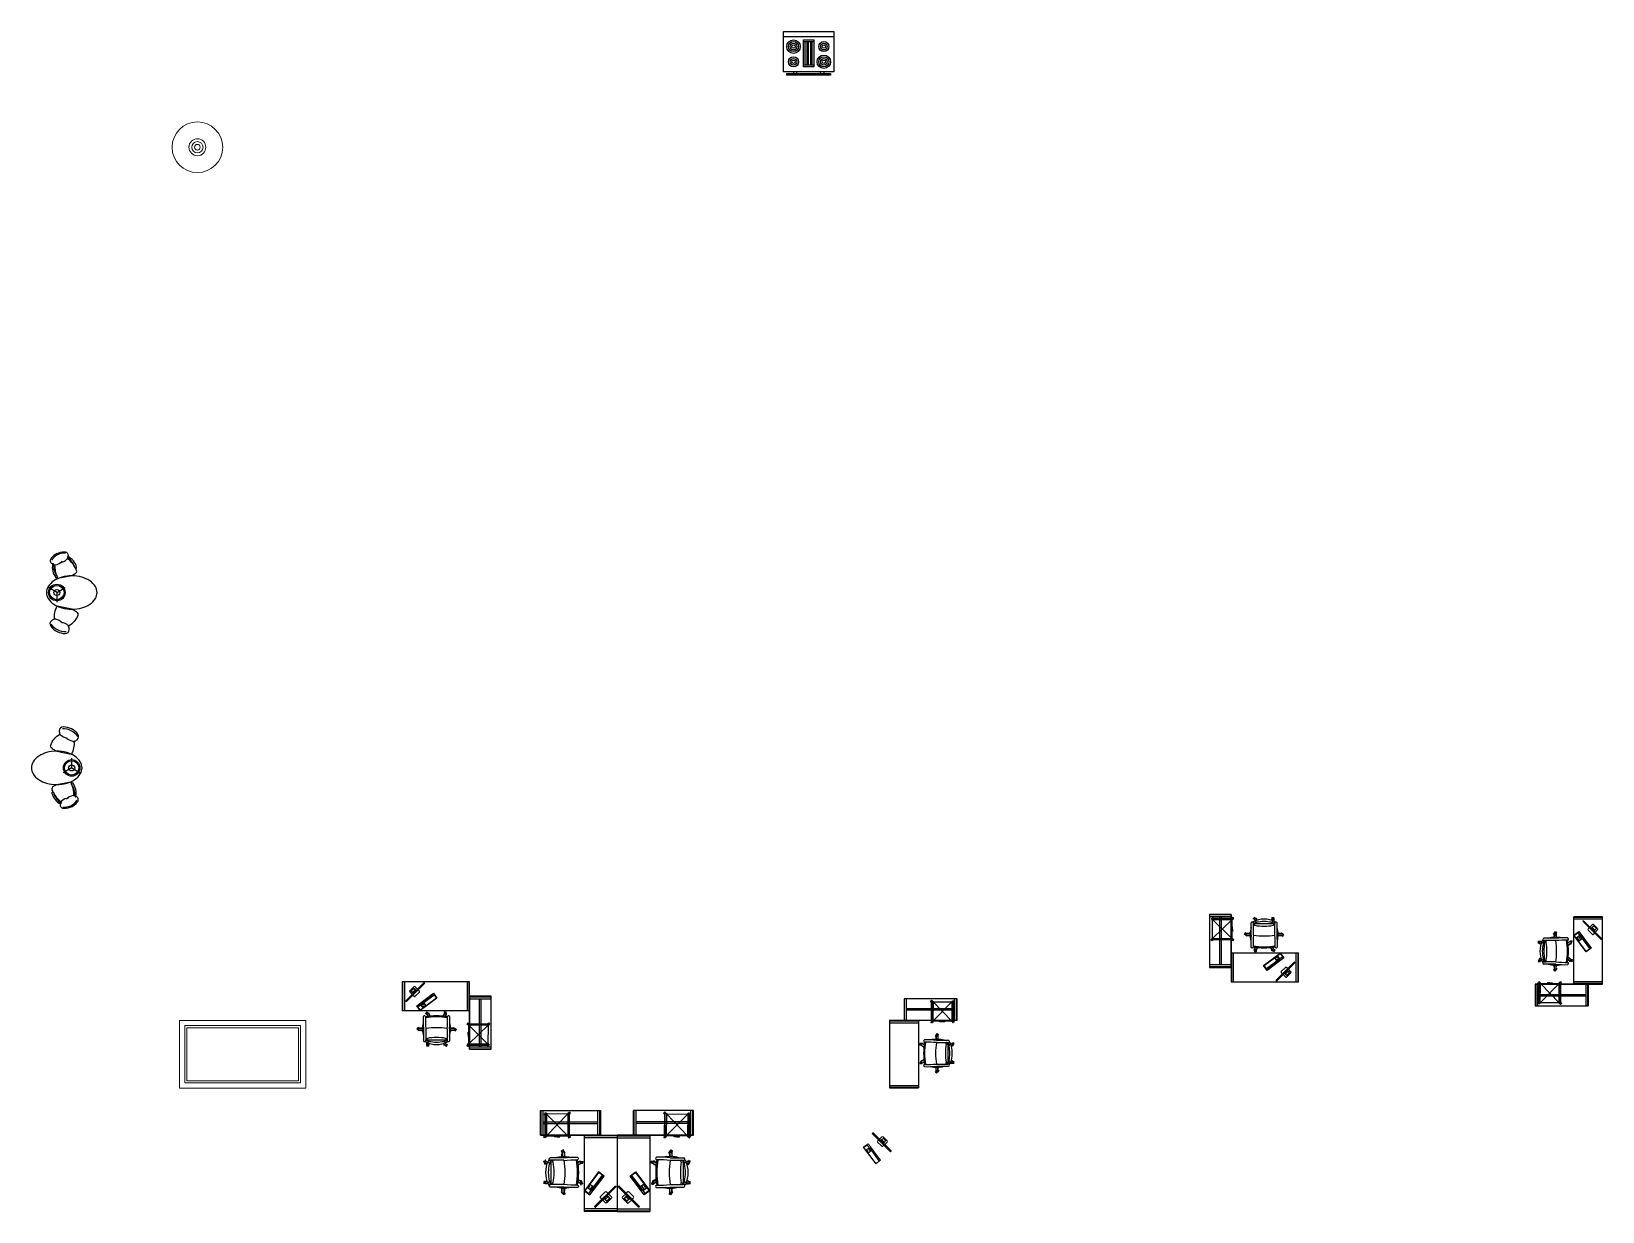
# Model space of a CAD drawing. Header units: inches. Extents: x 327481 to 195042051, y -335014 to 44773228.
# Drawn here: x 367927 to 369045, y -329443 to -328603 of the extents above; entities that cross this region are included whole.
import ezdxf

# ---------------------------------------------------------------- set-up
doc = ezdxf.new("R2010")
doc.units = ezdxf.units.IN
doc.header["$MEASUREMENT"] = 0
for name, color, linetype in [('cad-block.com', 250, 'Continuous'), ('IFF-FURN-DETAIL', 250, 'Continuous'), ('KITSHEN', 44, 'Continuous')]:
    doc.layers.add(name, color=color, linetype=linetype)
doc.layers.add('furniture', color=251, linetype='Continuous', lineweight=13)
doc.layers.add('WALL', color=12, linetype='Continuous', lineweight=30)

# ---------------------------------------------------------------- blocks, each defined once
blk = doc.blocks.new('sefaw')
at = {"layer": 'furniture'}
for points in [[(368032.1, -329306.9), (368032.1, -329396.9), (367983.9, -329396.9), (367983.9, -329306.9)], [(368028.4, -329310.6), (368028.4, -329393.1), (367987.6, -329393.1), (367987.6, -329310.6)], [(368026.9, -329312.1), (368026.9, -329391.6), (367989.1, -329391.6), (367989.1, -329312.1)]]:
    blk.add_lwpolyline(points, close=True, dxfattribs=at)
blk = doc.blocks.new('standing table')
at = {"layer": 'furniture', "lineweight": 0}
for radius in [18, 6, 4, 2]:
    blk.add_circle((368044.9, -328685.3), radius, dxfattribs=at)
blk = doc.blocks.new('oven 06')
at = {"layer": 'KITSHEN', "color": 167}
for p, q in [((5501.6, 869.2), (5573.6, 869.2)), ((5516, 818.8), (5516, 816.4)), ((5520.8, 816.4), (5520.8, 818.8)), ((5554.4, 816.4), (5554.4, 818.8)), ((5559.2, 818.8), (5559.2, 816.4))]:
    blk.add_line(p, q, dxfattribs=at)
at = {"layer": 'KITSHEN', "color": 252}
for p, q in [((5530.4, 862), (5544.8, 862)), ((5532.8, 828.4), (5532.8, 862)), ((5535.2, 862), (5535.2, 828.4)), ((5537.6, 828.4), (5537.6, 862)), ((5540, 862), (5540, 828.4)), ((5542.4, 828.4), (5542.4, 862)), ((5544.8, 828.4), (5530.4, 828.4))]:
    blk.add_line(p, q, dxfattribs=at)
at = {"layer": 'KITSHEN', "color": 67}
blk.add_lwpolyline([(5501.6, 818.8), (5501.6, 876.4), (5573.6, 876.4), (5573.6, 818.8)], close=True, dxfattribs=at)
at = {"layer": 'KITSHEN', "color": 252}
blk.add_lwpolyline([(5530.4, 826), (5530.4, 864.4), (5544.8, 864.4), (5544.8, 826)], close=True, dxfattribs=at)
at = {"layer": 'KITSHEN', "color": 167}
blk.add_lwpolyline([(5506.4, 814), (5506.4, 816.4), (5568.8, 816.4), (5568.8, 814)], close=True, dxfattribs=at)
at = {"layer": 'KITSHEN', "color": 252}
for centre, radius in [((5516, 854.8), 9.6), ((5516, 854.8), 7.2), ((5516, 854.8), 4.8), ((5516, 854.8), 2.4), ((5559.2, 854.8), 7.2), ((5559.2, 854.8), 4.8), ((5559.2, 854.8), 2.4), ((5516, 833.2), 7.2), ((5516, 833.2), 4.8), ((5516, 833.2), 2.4), ((5559.2, 833.2), 9.6), ((5559.2, 833.2), 7.2), ((5559.2, 833.2), 4.8), ((5559.2, 833.2), 2.4)]:
    blk.add_circle(centre, radius, dxfattribs=at)
blk = doc.blocks.new('CHAIR6B')
at = {"color": 0, "linetype": 'ByBlock'}
for points in [[(247, -597, 0.103931), (406, -513, 0.481643), (416, -384, 0.047693), (399, -372, 0.047693)], [(247, -597, -0.103931), (68, -604, -0.481643), (-5, -497, -0.047693), (3, -479, -0.047693)]]:
    blk.add_lwpolyline(points, format="xyb", dxfattribs=at)
for centre, radius, start, end in [((-582, 1554), 1659, 287.3211, 290.5434), ((-301, -196), 672, 13.8951, 16.9913), ((-131, -183), 22.3, 71.8498, 171.2062), ((258, -156), 412, 183.3439, 231.6494), ((-67, -98), 70.6, 107.3211, 185.6167), ((522, 24), 672, 191.0563, 196.1049), ((-131, -183), 22.3, 38.7938, 71.8498), ((-131, -183), 22.3, 38.7938, 71.8498), ((378, -126), 494, 185.0592, 222.1377), ((378, -126), 494, 185.0592, 222.1377), ((522, 24), 672, 200.382, 222.6481), ((522, 24), 672, 200.382, 222.6481), ((190, -658), 285, 84.1816, 121.7063), ((190, -658), 285, 84.1816, 121.7063), ((328, -622), 285, 88.2937, 125.8184), ((328, -622), 285, 88.2937, 125.8184), ((285, -498), 170, 55.6316, 72.3333), ((285, -498), 170, 55.6316, 72.3333), ((367, -50), 22.3, 138.1502, 171.2062), ((367, -50), 22.3, 138.1502, 171.2062), ((-102, -255), 494, 347.8623, 24.9408), ((-102, -255), 494, 347.8623, 24.9408), ((367, -50), 22.3, 38.7938, 138.1502), ((-301, -196), 672, 347.3519, 9.618), ((-301, -196), 672, 347.3519, 9.618), ((391, -364), 12, 152.8693, 314.4738), ((391, -364), 12, 152.8693, 314.4738), ((17, -221), 412, 338.3506, 26.6561), ((6, -467), 12, 255.5262, 57.1307), ((6, -467), 12, 255.5262, 57.1307), ((165, -530), 170, 137.6667, 154.3684), ((165, -530), 170, 137.6667, 154.3684)]:
    blk.add_arc(centre, radius, start, end, dxfattribs=at)
at = {"layer": 'IFF-FURN-DETAIL', "linetype": 'ByBlock'}
blk.add_line((0, 0), (341, 0), dxfattribs=at)
for centre, start, end in [((146, -202), 253.9901, 284.2535), ((146, -202), 253.9901, 284.2535), ((137, -204), 285.7465, 316.0099), ((137, -204), 285.7465, 316.0099)]:
    blk.add_arc(centre, 377, start, end, dxfattribs=at)
blk = doc.blocks.new('CHAIR5B')
at = {"color": 0, "linetype": 'ByBlock'}
for points in [[(360, -320, -0.117212), (427, -372, -0.402642), (416, -504, -0.234008), (35, -606, -0.402642), (-41, -497, -0.117212), (-8, -418, -1.370757)], [(340, -312, -0.028473), (360, -320, -0.402642)], [(340, -312, -0.028473), (360, -320, -0.402642)], [(-8, -418, -0.028473), (5, -402, -1.370757)], [(-8, -418, -0.028473), (5, -402, -1.370757)]]:
    blk.add_lwpolyline(points, format="xyb", dxfattribs=at)
for centre, radius, start, end in [((-617, 1540), 1659, 287.3211, 291.8479), ((-164, -160), 547, 343.0248, 17.0205), ((-102, -111), 70.6, 107.3211, 185.6167), ((365, -18), 547, 190.511, 226.9752), ((167, -665), 309, 85.6748, 121.7063), ((167, -665), 309, 85.6748, 121.7063), ((331, -621), 309, 88.2937, 124.3252), ((331, -621), 309, 88.2937, 124.3252)]:
    blk.add_arc(centre, radius, start, end, dxfattribs=at)
at = {"layer": 'IFF-FURN-DETAIL', "linetype": 'ByBlock'}
blk.add_line((0, 0), (359, 0), dxfattribs=at)
blk.add_arc((124, -169), 408, 255.4832, 316.0099, dxfattribs=at)
blk.add_arc((124, -169), 408, 255.4832, 316.0099, dxfattribs=at)
blk = doc.blocks.new('1X-LAMP1')
at = {"color": 0, "linetype": 'ByBlock'}
for p, q in [((0.03, -0.06), (-0.59, 1.02)), ((0.03, -0.06), (-0.59, 1.02)), ((0.03, 0.06), (-0.59, -1.02)), ((0.03, 0.06), (-0.59, -1.02)), ((-0.07, 0), (1.18, 0)), ((-0.07, 0), (1.18, 0))]:
    blk.add_line(p, q, dxfattribs=at)
at = {"color": 0, "linetype": 'ByBlock', "const_width": 0.0333}
for points in [[(-0.48, 0.83), (-0.58, 1.01)], [(-0.48, 0.83), (-0.58, 1.01)], [(0.96, 0), (1.16, 0)], [(0.96, 0), (1.16, 0)], [(-0.48, -0.83), (-0.58, -1.01)], [(-0.48, -0.83), (-0.58, -1.01)]]:
    blk.add_lwpolyline(points, dxfattribs=at)
at = {"color": 0, "linetype": 'ByBlock'}
blk.add_circle((0, 0), 1, dxfattribs=at)
at = {"layer": 'IFF-FURN-DETAIL', "linetype": 'ByBlock'}
for radius in [0.867, 0.867, 0.367, 0.367]:
    blk.add_circle((0, 0), radius, dxfattribs=at)
blk = doc.blocks.new('EDSK120')
at = {"color": 0, "linetype": 'ByBlock'}
blk.add_lwpolyline([(0, 50, 0.141364), (144, 91, 0.107153), (284, 229, 0.079148), (369, 417, 0.066635), (401, 660, 0.066635), (369, 902, 0.079148), (284, 1091, 0.107153), (144, 1228, 0.141364), (0, 1269, 0.141364), (-144, 1228, 0.107153), (-284, 1091, 0.079148), (-369, 902, 0.066635), (-401, 660, 0.066635), (-369, 417, 0.079148), (-284, 229, 0.107153), (-144, 91, 0.141364)], format="xyb", close=True, dxfattribs=at)
at = {"color": 0, "linetype": 'ByBlock', "rotation": 281.0075356493825}
blk.add_blockref('CHAIR6B', (-401, 660), dxfattribs=at)
at = {"color": 0, "linetype": 'ByBlock', "xscale": -1, "rotation": 78.28773605217683}
blk.add_blockref('CHAIR5B', (401, 660), dxfattribs=at)
at = {"color": 0, "linetype": 'ByBlock', "xscale": 200, "yscale": 200, "zscale": 200}
blk.add_blockref('1X-LAMP1', (0, 299), dxfattribs=at)
blk.add_blockref('1X-LAMP1', (0, 299), dxfattribs=at)
blk = doc.blocks.new('furn040')
at = {"color": 0, "linetype": 'ByBlock', "ltscale": 100}
for p, q in [((-1394, 0), (-1394, -600)), ((-1394, 0), (-1394, -600)), ((6, 0), (-1394, 0)), ((6, 0), (-1394, 0)), ((-1382, 0), (-1382, -600)), ((-1344, 0), (-1344, -600)), ((-1089, -496), (-744, -238)), ((-957, -407), (-773, -270)), ((-763, -283), (-948, -420)), ((-944, -426), (-730, -267)), ((-773, -270), (-763, -283)), ((-755, -259), (-744, -250)), ((-747, -270), (-755, -259)), ((-735, -262), (-747, -270)), ((-744, -238), (-668, -340)), ((-744, -250), (-735, -262)), ((-730, -267), (-676, -339)), ((-44, 0), (-44, -600)), ((-6, 0), (-6, -600)), ((6, -600), (6, 0)), ((-1014, -597), (-1089, -496)), ((-1063, -517), (-1007, -475)), ((-1010, -588), (-1063, -517)), ((-668, -340), (-1014, -597)), ((-1013, -450), (-967, -415)), ((-1004, -462), (-1013, -450)), ((-954, -546), (-1010, -588)), ((-1007, -475), (-954, -546)), ((-958, -427), (-1004, -462)), ((-1001, -470), (-949, -432)), ((-985, -492), (-1001, -470)), ((-933, -454), (-985, -492)), ((-967, -415), (-958, -427)), ((-948, -420), (-957, -407)), ((-956, -531), (-939, -518)), ((-950, -540), (-956, -531)), ((-900, -503), (-950, -540)), ((-949, -432), (-933, -454)), ((-947, -508), (-932, -497)), ((-939, -518), (-947, -508)), ((-890, -499), (-944, -426)), ((-932, -497), (-924, -507)), ((-924, -507), (-907, -494)), ((-907, -494), (-900, -503)), ((-676, -339), (-890, -499)), ((456, -300), (6, -300)), ((6, -300), (456, -300)), ((6, -300), (6, -700)), ((6, -700), (6, -300)), ((6, -312), (456, -312)), ((6, -350), (456, -350)), ((6, -410), (6, -440)), ((216, -700), (216, -350)), ((246, -700), (246, -350)), ((416, -300), (446, -300)), ((456, -700), (456, -300)), ((6, -600), (-1394, -600)), ((-904, -660), (-898, -649)), ((-877, -675), (-904, -660)), ((-898, -649), (-888, -655)), ((-888, -629), (-893, -639)), ((-893, -639), (-883, -645)), ((-856, -643), (-888, -629)), ((-888, -655), (-878, -660)), ((-883, -645), (-873, -650)), ((-880, -669), (-850, -652)), ((-880, -669), (-852, -718)), ((-826, -661), (-856, -643)), ((-850, -652), (-814, -714)), ((-838, -668), (-832, -671)), ((-832, -671), (-826, -661)), ((-506, -652), (-542, -714)), ((-510, -626), (-499, -626)), ((-510, -657), (-510, -626)), ((-506, -652), (-476, -669)), ((-476, -669), (-505, -718)), ((-499, -626), (-498, -637)), ((-498, -637), (-498, -649)), ((-487, -625), (-487, -637)), ((-476, -625), (-487, -625)), ((-487, -637), (-486, -648)), ((-484, -688), (-484, -695)), ((-484, -695), (-473, -694)), ((-472, -659), (-476, -625)), ((-473, -694), (-472, -659)), ((-38, -856), (-41, -866)), ((-8, -863), (-38, -856)), ((6, -1400), (6, -700)), ((6, -700), (6, -1400)), ((216, -1350), (216, -700)), ((246, -1350), (246, -700)), ((380, -872), (407, -848)), ((414, -856), (406, -863)), ((407, -848), (414, -856)), ((456, -1400), (456, -700)), ((-1089, -975), (-1082, -966)), ((-1064, -998), (-1089, -975)), ((-1082, -966), (-1073, -973)), ((-1067, -948), (-1074, -957)), ((-1074, -957), (-1066, -964)), ((-1073, -973), (-1065, -980)), ((-1044, -965), (-1067, -948)), ((-1066, -964), (-1057, -972)), ((-1036, -1019), (-1064, -998)), ((-1052, -1001), (-1052, -966)), ((-1052, -966), (-968, -966)), ((-1052, -1001), (-968, -1001)), ((-1038, -1003), (-1029, -1011)), ((-1038, -1003), (-1038, -1003)), ((-1029, -1011), (-1036, -1019)), ((-948, -973), (-948, -1222)), ((-900, -973), (-900, -1208)), ((-456, -973), (-456, -1208)), ((-409, -973), (-409, -1222)), ((-305, -966), (-388, -966)), ((-305, -1001), (-388, -1001)), ((-331, -960), (-324, -950)), ((-325, -964), (-331, -960)), ((-324, -950), (-294, -968)), ((-311, -1002), (-285, -1017)), ((-305, -966), (-305, -1001)), ((-288, -1001), (-298, -995)), ((-294, -968), (-266, -988)), ((-282, -991), (-291, -985)), ((-279, -1007), (-288, -1001)), ((-285, -1017), (-279, -1007)), ((-272, -998), (-282, -991)), ((-266, -988), (-272, -998)), ((-47, -887), (-44, -876)), ((-23, -895), (-47, -887)), ((-44, -876), (-34, -879)), ((-41, -866), (-31, -869)), ((-34, -879), (-24, -882)), ((-31, -869), (-23, -871)), ((-24, -1045), (-9, -1045)), ((-24, -1095), (-24, -1045)), ((-24, -1095), (-24, -1095)), ((-24, -1095), (-24, -1095)), ((-24, -1095), (-24, -1145)), ((-24, -1145), (-9, -1145)), ((-23, -870), (407, -872)), ((-23, -900), (-23, -870)), ((-23, -880), (407, -882)), ((407, -902), (-23, -900)), ((-10, -1290), (-8, -900)), ((392, -902), (-10, -1290)), ((12, -870), (-8, -863)), ((-8, -900), (390, -1292)), ((392, -902), (390, -1292)), ((406, -863), (399, -870)), ((414, -871), (406, -878)), ((407, -894), (429, -871)), ((407, -872), (407, -902)), ((407, -894), (407, -894)), ((421, -864), (414, -871)), ((429, -871), (421, -864)), ((-884, -1273), (-884, -1308)), ((-872, -1273), (-884, -1273)), ((-884, -1308), (-881, -1343)), ((-880, -1299), (-862, -1268)), ((-850, -1316), (-880, -1299)), ((-872, -1280), (-872, -1273)), ((-870, -1331), (-870, -1319)), ((-869, -1342), (-870, -1331)), ((-858, -1330), (-859, -1319)), ((-858, -1342), (-858, -1330)), ((-850, -1316), (-829, -1279)), ((-846, -1311), (-846, -1341)), ((-525, -1296), (-530, -1307)), ((-530, -1307), (-500, -1324)), ((-506, -1316), (-528, -1279)), ((-519, -1300), (-525, -1296)), ((-476, -1299), (-506, -1316)), ((-500, -1324), (-469, -1339)), ((-476, -1299), (-494, -1268)), ((-474, -1323), (-483, -1318)), ((-479, -1293), (-453, -1308)), ((-468, -1313), (-478, -1308)), ((-463, -1328), (-474, -1323)), ((-469, -1339), (-463, -1328)), ((-458, -1318), (-468, -1313)), ((-453, -1308), (-458, -1318)), ((-25, -1298), (-47, -1321)), ((-47, -1321), (-39, -1328)), ((-39, -1328), (-32, -1321)), ((-32, -1321), (-25, -1314)), ((-32, -1336), (-24, -1328)), ((-25, -1343), (-32, -1336)), ((405, -1292), (-25, -1290)), ((-25, -1320), (-25, -1290)), ((405, -1312), (-25, -1310)), ((2, -1320), (-25, -1343)), ((405, -1322), (-25, -1320)), ((-24, -1328), (-17, -1321)), ((6, -1350), (456, -1350)), ((6, -1388), (456, -1388)), ((6, -1400), (456, -1400)), ((370, -1322), (389, -1328)), ((405, -1292), (405, -1322)), ((413, -1322), (405, -1320)), ((416, -1312), (406, -1310))]:
    blk.add_line(p, q, dxfattribs=at)
at = {"color": 0, "linetype": 'ByBlock'}
for p, q in [((-1314, -394), (-941, -20)), ((-1233, -211), (-1182, -262)), ((-1169, -222), (-1205, -180)), ((-1201, -175), (-1199, -177)), ((-1200, -175), (-1199, -176)), ((-1168, -276), (-1144, -300)), ((-1165, -204), (-1144, -224)), ((-1165, -204), (-1149, -220)), ((-1165, -204), (-1165, -204)), ((-1163, -206), (-1129, -172)), ((-1160, -134), (-1158, -136)), ((-1159, -134), (-1157, -136)), ((-1112, -166), (-1154, -129)), ((-1131, -170), (-1130, -169)), ((-1131, -170), (-1110, -190)), ((-1130, -169), (-1115, -185)), ((-1123, -102), (-1073, -152)), ((-1059, -167), (-1034, -191)), ((-933, -21), (-941, -20)), ((-1313, -401), (-1314, -394))]:
    blk.add_line(p, q, dxfattribs=at)
for points in [[(-1303, -411), (-923, -31), (-933, -21), (-1313, -401), (-1303, -411)], [(-1233, -187), (-1148, -102)], [(-1205, -180), (-1154, -129)], [(-1199, -177), (-1157, -136)], [(-1199, -176), (-1158, -136)], [(-1119, -300), (-1034, -215)]]:
    blk.add_lwpolyline(points, dxfattribs=at)
for points in [[(-1169, -222, 0.263666), (-1159, -227), (-1156, -226), (-1149, -220)], [(-1112, -166, -0.263666), (-1107, -175), (-1108, -179), (-1115, -185)]]:
    blk.add_lwpolyline(points, format="xyb", dxfattribs=at)
for centre, radius in [((-1230, -190), 1.73), ((-1220, -180), 1.73), ((-1210, -170), 1.73), ((-1200, -160), 1.73), ((-1190, -150), 1.73), ((-1180, -139), 1.73), ((-1170, -129), 1.73), ((-1159, -119), 1.73), ((-1144, -242), 1.14), ((-1093, -191), 1.14)]:
    blk.add_circle(centre, radius, dxfattribs=at)
at = {"color": 0, "linetype": 'ByBlock', "ltscale": 100}
blk.add_circle((191, -1096), 5, dxfattribs=at)
at = {"color": 0, "linetype": 'ByBlock', "ltscale": 0.7}
blk.add_circle((191, -1096), 5, dxfattribs=at)
at = {"color": 0, "linetype": 'ByBlock'}
for centre, start, end in [((-1220, -199), 135, 225), ((-1135, -114), 45, 135), ((-1046, -203), 315, 45), ((-1131, -288), 225, 315)]:
    blk.add_arc(centre, 17.2, start, end, dxfattribs=at)
at = {"color": 0, "linetype": 'ByBlock', "ltscale": 100}
for centre, radius, start, end in [((-366, -974), 602, 167.935, 195.1126), ((-931, -730), 25, 23.3646, 166.0119), ((1175, -781), 2131, 178.4583, 185.1431), ((1253, -780), 2162, 178.4274, 185.1186), ((-678, -2045), 1318, 90, 100.0809), ((-678, -2045), 1338, 90, 99.9112), ((1031, 124), 2069, 202.5522, 204.0646), ((-865, -660), 13.3, 30, 210), ((-865, -660), 5.78, 30, 210), ((-2492, -1909), 2069, 35.3389, 37.4478), ((-678, -2045), 1338, 80.0888, 90), ((-678, -2045), 1318, 79.9191, 90), ((1136, -1909), 2069, 142.5522, 144.6611), ((-491, -660), 13.3, 330, 150), ((-2387, 124), 2069, 335.9354, 337.4478), ((-491, -660), 5.78, 330, 150), ((-2610, -780), 2162, 354.8814, 1.5726), ((-425, -730), 25, 13.9881, 156.6354), ((-2531, -781), 2131, 354.8569, 1.5417), ((-990, -974), 602, 344.8874, 12.065), ((-1052, -984), 13.3, 90, 270), ((-1052, -984), 5.78, 90, 270), ((-784, -3018), 2069, 95.1232, 97.4478), ((-784, 1050), 2069, 262.5522, 264.9), ((-678, -2271), 1318, 90, 99.7142), ((-678, -2271), 1318, 80.2858, 90), ((-573, 1050), 2069, 275.1, 277.4478), ((-573, -3018), 2069, 82.5522, 84.8768), ((-305, -984), 13.3, 270, 90), ((-305, -984), 5.78, 270, 90), ((-12, -880), 12.1, 154.715, 204.8272), ((-12, -880), 12.1, 55.7375, 123.8046), ((395, -882), 12.1, 55.7375, 123.8046), ((-923, -1216), 25, 193.9881, 271.9852), ((-925, -1216), 25.7, 268.5806, 17.7975), ((-874, -1224), 36.8, 198.6123, 238.7576), ((-882, -1239), 20.1, 67.8258, 236.3114), ((-877, -1148), 28.4, 210.9998, 288.2701), ((-846, -1178), 54.2, 179.478, 228.8422), ((-859, -1165), 43, 196.9411, 273.1092), ((-679, -774), 527, 245.9635, 270.0368), ((1031, -2092), 2069, 156.4846, 157.4478), ((-865, -1307), 13.3, 150, 330), ((-821, -1142), 94.8, 235.4751, 262.4619), ((-865, -1307), 5.78, 150, 330), ((-701, -1942), 785, 88.3552, 102.2414), ((-841, -1255), 20.1, 67.8258, 236.3114), ((-802, -3862), 2654, 87.3318, 91.193), ((-2492, -58), 2069, 322.5522, 323.7681), ((-667, -325), 926, 259.6746, 269.3108), ((-555, -3862), 2654, 88.807, 92.6682), ((-689, -325), 926, 270.6892, 280.3254), ((-678, -774), 527, 269.9632, 294.0365), ((-655, -1942), 785, 77.7586, 91.6448), ((1136, -58), 2069, 216.2319, 217.4478), ((-536, -1142), 94.8, 277.5381, 304.5249), ((-516, -1255), 20.1, 303.6886, 112.1742), ((-491, -1307), 13.3, 210, 30), ((-497, -1165), 43, 266.8908, 343.0589), ((-491, -1307), 5.78, 210, 30), ((-2387, -2092), 2069, 22.5522, 23.5154), ((-480, -1148), 28.4, 251.7299, 329.0002), ((-474, -1239), 20.1, 303.6886, 112.1742), ((-510, -1178), 54.2, 311.1578, 0.522), ((-482, -1224), 36.8, 301.2424, 341.3877), ((-431, -1216), 25.7, 162.2025, 271.4194), ((-433, -1216), 25, 268.0148, 346.0119), ((-13, -1310), 12.1, 235.7375, 303.8046), ((394, -1312), 12.1, 235.7375, 303.8046), ((394, -1312), 12.1, 334.715, 24.8272)]:
    blk.add_arc(centre, radius, start, end, dxfattribs=at)
blk = doc.blocks.new('sdfghj')
at = {"color": 0, "linetype": 'ByBlock', "ltscale": 100}
for p, q in [((368545.6, -329393.9), (368549.1, -329391.3)), ((368554.5, -329405.7), (368545.6, -329393.9)), ((368546.1, -329393.9), (368546.4, -329393.6)), ((368546.3, -329394.3), (368546.1, -329393.9)), ((368546.7, -329394), (368546.3, -329394.3)), ((368546.4, -329393.6), (368546.7, -329394)), ((368546.6, -329393.4), (368549.1, -329391.6)), ((368552.1, -329400.8), (368546.6, -329393.4)), ((368546.7, -329394.9), (368547.2, -329394.6)), ((368551.4, -329401.2), (368546.7, -329394.9)), ((368547.2, -329394.6), (368551.9, -329400.9)), ((368549.1, -329391.3), (368558, -329403.2)), ((368549.1, -329391.6), (368554.6, -329398.9)), ((368554.6, -329398.9), (368552.1, -329400.8)), ((368551.9, -329400.9), (368551.4, -329401.2)), ((368551.7, -329401.5), (368552.1, -329401.2)), ((368552.9, -329403.1), (368551.7, -329401.5)), ((368552.1, -329401.2), (368553.3, -329402.8)), ((368552.3, -329400.9), (368553, -329400.4)), ((368553.6, -329402.7), (368552.3, -329400.9)), ((368553.3, -329402.8), (368552.9, -329403.1)), ((368553, -329400.4), (368554.3, -329402.2)), ((368554.3, -329402.2), (368553.6, -329402.7)), ((368553.7, -329402.9), (368556.2, -329401.1)), ((368555.2, -329404.8), (368553.7, -329402.9)), ((368554.4, -329399.5), (368554.7, -329399.3)), ((368554.8, -329400.1), (368554.4, -329399.5)), ((368554.5, -329400.3), (368554.8, -329400.1)), ((368554.9, -329400.9), (368554.5, -329400.3)), ((368558, -329403.2), (368554.5, -329405.7)), ((368554.7, -329399.3), (368556, -329401)), ((368555.2, -329400.6), (368554.9, -329400.9)), ((368555.7, -329401.2), (368555.2, -329400.6)), ((368557.6, -329403), (368555.2, -329404.8)), ((368556, -329401), (368555.7, -329401.2)), ((368556.2, -329401.1), (368557.6, -329403))]:
    blk.add_line(p, q, dxfattribs=at)
at = {"color": 0, "linetype": 'ByBlock'}
for p, q in [((368538.2, -329400.4), (368538.2, -329400.6)), ((368551, -329413.4), (368538.2, -329400.6)), ((368541, -329406.9), (368542.7, -329405.2)), ((368543.2, -329406.5), (368541.9, -329408)), ((368542.1, -329408.2), (368542.1, -329408.1)), ((368542.1, -329408.1), (368542.1, -329408.1)), ((368543.2, -329404.7), (368544, -329403.9)), ((368543.3, -329407.2), (368544, -329406.5)), ((368543.3, -329407.1), (368543.8, -329406.6)), ((368543.3, -329407.2), (368543.3, -329407.1)), ((368544.5, -329408.3), (368543.4, -329407.1)), ((368543.5, -329409.5), (368543.5, -329409.5)), ((368543.5, -329409.6), (368543.5, -329409.5)), ((368545.1, -329408.5), (368543.6, -329409.7)), ((368544.5, -329408.3), (368545.1, -329407.6)), ((368544.5, -329408.3), (368545, -329407.8)), ((368544.5, -329408.3), (368544.5, -329408.3)), ((368544.7, -329410.7), (368546.4, -329408.9)), ((368546.9, -329408.4), (368547.8, -329407.6)), ((368551.2, -329413.4), (368551, -329413.4))]:
    blk.add_line(p, q, dxfattribs=at)
for points in [[(368551.6, -329413.1), (368538.5, -329400), (368538.2, -329400.4), (368551.2, -329413.4), (368551.6, -329413.1)], [(368543.9, -329410.7), (368541, -329407.7)], [(368543.6, -329409.7), (368541.9, -329408)], [(368543.5, -329409.5), (368542.1, -329408.1)], [(368543.5, -329409.5), (368542.1, -329408.1)], [(368547.8, -329406.8), (368544.8, -329403.9)]]:
    blk.add_lwpolyline(points, dxfattribs=at)
for points in [[(368543.2, -329406.5, -0.263666), (368543.5, -329406.4), (368543.6, -329406.4), (368543.8, -329406.6)], [(368545.1, -329408.5, 0.263666), (368545.3, -329408.1), (368545.2, -329408), (368545, -329407.8)]]:
    blk.add_lwpolyline(points, format="xyb", dxfattribs=at)
for centre, radius in [((368541.6, -329408.1), 0.0592), ((368541.9, -329408.5), 0.0592), ((368542.2, -329408.8), 0.0592), ((368542.6, -329409.2), 0.0592), ((368542.9, -329409.5), 0.0592), ((368543.3, -329409.9), 0.0592), ((368543.6, -329410.2), 0.0592), ((368544, -329405.9), 0.0392), ((368545.7, -329407.6), 0.0392), ((368544, -329410.6), 0.0592)]:
    blk.add_circle(centre, radius, dxfattribs=at)
for centre, start, end in [((368541.4, -329407.3), 135, 225), ((368544.4, -329404.3), 45, 135), ((368547.3, -329407.2), 315, 45), ((368544.3, -329410.2), 225, 315)]:
    blk.add_arc(centre, 0.589, start, end, dxfattribs=at)

msp = doc.modelspace()

# ---------------------------------------------------------------- linework, layer by layer
at = {"color": 0, "linetype": 'ByBlock', "ltscale": 100}
for p, q in [((368547.752, -329291.459), (368547.752, -329306.887)), ((368585.466, -329291.459), (368547.752, -329291.459)), ((368548.163, -329306.887), (368548.163, -329291.459)), ((368549.466, -329306.887), (368549.466, -329291.459)), ((368566.555, -329293.152), (368566.814, -329292.901)), ((368567.349, -329294.059), (368566.555, -329293.152)), ((368566.814, -329292.901), (368567.064, -329293.16)), ((368567.064, -329293.16), (368567.306, -329293.41)), ((368567.331, -329292.401), (368567.072, -329292.651)), ((368567.072, -329292.651), (368567.323, -329292.91)), ((368567.294, -329307.887), (368567.353, -329293.144)), ((368567.323, -329292.91), (368567.564, -329293.16)), ((368568.121, -329293.14), (368567.331, -329292.401)), ((368567.353, -329293.144), (368568.381, -329293.148)), ((368567.637, -329307.888), (368567.696, -329293.145)), ((368568.127, -329293.147), (368568.121, -329293.14)), ((368568.381, -329293.148), (368568.322, -329307.891)), ((368568.324, -329307.377), (368581.751, -329293.716)), ((368568.379, -329293.662), (368581.751, -329293.716)), ((368568.379, -329293.662), (368581.696, -329307.43)), ((368581.753, -329293.202), (368581.694, -329307.944)), ((368581.753, -329293.202), (368582.781, -329293.206)), ((368582.462, -329292.837), (368582.366, -329293.171)), ((368582.438, -329293.204), (368582.379, -329307.947)), ((368582.781, -329293.206), (368582.722, -329307.948)), ((368582.808, -329292.936), (368582.731, -329293.206)), ((368582.776, -329294.422), (368583.008, -329293.742)), ((368583.752, -329306.887), (368583.752, -329291.459)), ((368585.055, -329306.887), (368585.055, -329291.459)), ((368585.466, -329306.887), (368585.466, -329291.459)), ((368537.466, -329306.887), (368537.466, -329354.887)), ((368585.466, -329306.887), (368537.466, -329306.887)), ((368537.466, -329307.299), (368558.038, -329307.299)), ((368537.466, -329308.602), (368558.038, -329308.602)), ((368583.752, -329298.659), (368549.466, -329298.659)), ((368583.752, -329299.687), (368549.466, -329299.687)), ((368558.038, -329306.887), (368558.038, -329354.887)), ((368567.067, -329307.35), (368566.822, -329308.403)), ((368566.822, -329308.403), (368567.168, -329308.502)), ((368567.299, -329306.671), (368567.067, -329307.35)), ((368567.168, -329308.502), (368567.267, -329308.156)), ((368567.267, -329308.156), (368567.344, -329307.887)), ((368568.322, -329307.891), (368567.294, -329307.887)), ((368567.514, -329308.601), (368567.613, -329308.255)), ((368567.861, -329308.7), (368567.514, -329308.601)), ((368567.613, -329308.255), (368567.709, -329307.921)), ((368568.136, -329307.89), (368567.861, -329308.7)), ((368581.696, -329307.43), (368568.324, -329307.377)), ((368573.294, -329307.911), (368573.296, -329307.396)), ((368576.722, -329307.924), (368573.294, -329307.911)), ((368575.008, -329307.918), (368575.008, -329307.918)), ((368576.722, -329307.924), (368576.724, -329307.41)), ((368582.722, -329307.948), (368581.694, -329307.944)), ((368581.954, -329307.953), (368582.744, -329308.692)), ((368582.752, -329308.183), (368582.511, -329307.933)), ((368582.726, -329307.034), (368583.52, -329307.941)), ((368582.744, -329308.692), (368583.003, -329308.442)), ((368583.003, -329308.442), (368582.752, -329308.183)), ((368583.011, -329307.932), (368582.769, -329307.683)), ((368583.261, -329308.191), (368583.011, -329307.932)), ((368583.52, -329307.941), (368583.261, -329308.191)), ((368570.054, -329318.217), (368570.645, -329317.185)), ((368570.388, -329318.431), (368570.054, -329318.217)), ((368570.513, -329318.235), (368570.388, -329318.431)), ((368570.601, -329317.537), (368571.789, -329317.537)), ((368570.601, -329317.537), (368570.601, -329320.391)), ((368570.645, -329317.185), (368571.335, -329316.216)), ((368571.455, -329316.763), (368571.249, -329317.085)), ((368571.335, -329316.216), (368571.669, -329316.43)), ((368571.669, -329316.43), (368571.455, -329316.763)), ((368571.789, -329316.977), (368571.583, -329317.299)), ((368572.002, -329316.643), (368571.789, -329316.977)), ((368571.789, -329317.537), (368571.789, -329320.409)), ((368571.818, -329317.762), (368572.336, -329316.856)), ((368572.336, -329316.856), (368572.002, -329316.643)), ((368560.074, -329323.288), (368558.89, -329323.401)), ((368558.89, -329323.401), (368558.908, -329323.797)), ((368558.908, -329323.797), (368559.303, -329323.779)), ((368558.926, -329324.193), (368559.322, -329324.175)), ((368558.944, -329324.588), (368558.926, -329324.193)), ((368559.987, -329324.592), (368558.944, -329324.588)), ((368559.303, -329323.779), (368559.685, -329323.762)), ((368559.322, -329324.175), (368559.703, -329324.157)), ((368559.807, -329324.455), (368560.401, -329323.426)), ((368559.807, -329324.455), (368561.939, -329325.686)), ((368561.263, -329323.293), (368560.074, -329323.288)), ((368560.401, -329323.426), (368562.089, -329324.401)), ((368561.049, -329323.699), (368561.281, -329323.689)), ((368561.281, -329323.689), (368561.263, -329323.293)), ((368570.809, -329321.103), (368579.378, -329321.103)), ((368570.809, -329322.723), (368578.876, -329322.723)), ((368581.99, -329323.426), (368580.944, -329324.03)), ((368582.584, -329324.455), (368581.327, -329325.18)), ((368581.781, -329323.513), (368582.306, -329322.613)), ((368582.023, -329324.88), (368581.916, -329325.087)), ((368581.916, -329325.087), (368582.268, -329325.269)), ((368581.99, -329323.426), (368582.584, -329324.455)), ((368582.268, -329325.269), (368582.867, -329324.241)), ((368582.475, -329323.146), (368582.299, -329323.486)), ((368582.306, -329322.613), (368582.657, -329322.795)), ((368582.657, -329322.795), (368582.475, -329323.146)), ((368582.827, -329323.328), (368582.651, -329323.668)), ((368583.009, -329322.977), (368582.827, -329323.328)), ((368582.867, -329324.241), (368583.36, -329323.159)), ((368583.36, -329323.159), (368583.009, -329322.977)), ((368559.524, -329336.448), (368559.03, -329337.53)), ((368559.03, -329337.53), (368559.381, -329337.712)), ((368559.381, -329337.712), (368559.564, -329337.36)), ((368560.123, -329335.42), (368559.524, -329336.448)), ((368559.564, -329337.36), (368559.739, -329337.021)), ((368559.733, -329337.894), (368559.915, -329337.542)), ((368560.085, -329338.076), (368559.733, -329337.894)), ((368559.807, -329336.234), (368561.939, -329335.002)), ((368560.401, -329337.262), (368559.807, -329336.234)), ((368559.915, -329337.542), (368560.091, -329337.203)), ((368560.61, -329337.175), (368560.085, -329338.076)), ((368560.474, -329335.602), (368560.123, -329335.42)), ((368560.367, -329335.809), (368560.474, -329335.602)), ((368560.401, -329337.262), (368562.089, -329336.288)), ((368570.568, -329342.898), (368569.975, -329343.677)), ((368570.533, -329343.63), (368570.78, -329343.337)), ((368570.601, -329343.152), (368570.601, -329340.298)), ((368571.789, -329343.152), (368570.601, -329343.152)), ((368570.809, -329337.965), (368578.876, -329337.965)), ((368570.809, -329339.585), (368579.378, -329339.585)), ((368572.415, -329342.626), (368571.695, -329343.572)), ((368571.789, -329343.152), (368571.789, -329340.279)), ((368571.849, -329342.683), (368571.857, -329342.674)), ((368571.857, -329342.674), (368572.112, -329342.371)), ((368572.112, -329342.371), (368572.415, -329342.626)), ((368581.99, -329337.262), (368580.944, -329336.659)), ((368581.341, -329336.989), (368581.109, -329337)), ((368581.109, -329337), (368581.127, -329337.396)), ((368581.127, -329337.396), (368582.316, -329337.4)), ((368582.584, -329336.234), (368581.327, -329335.508)), ((368582.584, -329336.234), (368581.99, -329337.262)), ((368582.316, -329337.4), (368583.501, -329337.287)), ((368582.404, -329336.096), (368583.446, -329336.1)), ((368583.069, -329336.514), (368582.687, -329336.531)), ((368583.087, -329336.91), (368582.705, -329336.927)), ((368583.464, -329336.496), (368583.069, -329336.514)), ((368583.482, -329336.891), (368583.087, -329336.91)), ((368537.466, -329353.173), (368558.038, -329353.173)), ((368537.466, -329354.476), (368558.038, -329354.476)), ((368569.975, -329343.677), (368570.278, -329343.933)), ((368570.278, -329343.933), (368570.533, -329343.63)), ((368570.581, -329344.188), (368570.836, -329343.885)), ((368570.884, -329344.443), (368570.581, -329344.188)), ((368570.836, -329343.885), (368571.083, -329343.593)), ((368571.695, -329343.572), (368570.884, -329344.443)), ((368537.466, -329354.887), (368558.038, -329354.887))]:
    msp.add_line(p, q, dxfattribs=at)
msp.add_circle((368575.038, -329300.546), 0.171, dxfattribs=at)
at = {"color": 0, "linetype": 'ByBlock', "ltscale": 0.7}
msp.add_circle((368575.038, -329300.546), 0.171, dxfattribs=at)
at = {"color": 0, "linetype": 'ByBlock', "ltscale": 100}
for centre, radius, start, end in [((368567.694, -329293.552), 0.414, 145.73755, 213.804586), ((368582.437, -329293.579), 0.414, 64.71498, 114.827156), ((368582.437, -329293.579), 0.414, 325.73755, 33.804586), ((368567.638, -329307.513), 0.414, 145.73755, 213.804586), ((368567.638, -329307.513), 0.414, 244.71498, 294.827156), ((368582.381, -329307.54), 0.414, 325.73755, 33.804586), ((368562.501, -329321.668), 0.858, 103.988091, 246.635372), ((368564.26, -329393.874), 73.066, 84.856908, 91.541732), ((368570.873, -329341.043), 20.654, 74.887446, 102.064953), ((368640.93, -329326.731), 70.927, 172.552223, 174.876844), ((368571.195, -329317.537), 0.455, 0, 180), ((368571.195, -329317.537), 0.198, 0, 180), ((368501.46, -329326.731), 70.927, 5.099975, 7.447777), ((368560.104, -329323.941), 0.455, 60, 240), ((368602.933, -329268.145), 70.927, 232.552223, 234.661085), ((368560.104, -329323.941), 0.198, 60, 240), ((368533.198, -329388.93), 70.927, 65.935383, 67.447777), ((368607.567, -329330.344), 45.865, 170.088752, 189.911273), ((368564.195, -329396.562), 74.134, 84.881381, 91.572555), ((368607.567, -329330.344), 45.179, 169.91905, 190.080926), ((368615.314, -329330.344), 45.179, 170.285786, 189.714233), ((368604.054, -329329.549), 26.916, 167.75862, 181.644763), ((368604.054, -329331.14), 26.916, 178.355237, 192.24138), ((368576.824, -329323.536), 0.975, 341.729869, 59.000219), ((368577.404, -329324.133), 1.473, 356.890793, 73.058865), ((368577.85, -329324.581), 1.857, 41.157803, 90.52196), ((368669.866, -329326.108), 91.01, 178.80698, 182.668198), ((368669.866, -329334.581), 91.01, 177.331802, 181.19302), ((368579.146, -329321.883), 0.883, 252.202462, 1.419421), ((368579.938, -329323.358), 0.689, 33.688554, 202.174178), ((368576.622, -329325.461), 3.25, 7.538093, 34.524868), ((368579.171, -329321.936), 0.858, 358.014809, 76.011909), ((368580.482, -329324.774), 0.689, 33.688554, 202.174178), ((368579.432, -329323.63), 1.262, 31.242367, 71.387688), ((368548.601, -329330.726), 31.757, 0.689239, 10.325384), ((368548.601, -329329.962), 31.757, 349.674616, 359.310761), ((368564.016, -329330.333), 18.061, 359.963249, 24.036545), ((368564.016, -329330.356), 18.061, 335.963455, 0.036751), ((368609.192, -329388.93), 70.927, 112.552223, 113.515369), ((368539.457, -329268.145), 70.927, 306.231867, 307.447777), ((368582.287, -329323.941), 0.455, 300, 120), ((368582.287, -329323.941), 0.198, 300, 120), ((368560.104, -329336.748), 0.455, 120, 300), ((368602.933, -329392.543), 70.927, 125.338915, 127.447777), ((368560.104, -329336.748), 0.198, 120, 300), ((368533.198, -329271.759), 70.927, 292.552223, 294.064617), ((368562.501, -329339.021), 0.858, 113.364628, 256.011909), ((368564.195, -329264.127), 74.134, 268.427445, 275.118619), ((368564.26, -329266.814), 73.066, 268.458268, 275.143092), ((368570.873, -329319.646), 20.654, 257.935047, 285.112554), ((368640.93, -329333.958), 70.927, 185.123156, 187.447777), ((368571.195, -329343.152), 0.455, 180, 0), ((368571.195, -329343.152), 0.198, 180, 0), ((368501.46, -329333.958), 70.927, 352.552223, 354.900025), ((368576.824, -329337.152), 0.975, 300.999781, 18.270131), ((368577.404, -329336.556), 1.473, 286.941135, 3.109207), ((368577.85, -329336.108), 1.857, 269.47804, 318.842197), ((368579.146, -329338.806), 0.883, 358.580579, 107.797538), ((368579.938, -329337.33), 0.689, 157.825822, 326.311446), ((368576.622, -329335.228), 3.25, 325.475132, 352.461907), ((368579.171, -329338.753), 0.858, 283.988091, 1.985191), ((368580.482, -329335.914), 0.689, 157.825822, 326.311446), ((368579.432, -329337.058), 1.262, 288.612312, 328.757633), ((368609.192, -329271.759), 70.927, 246.484631, 247.447777), ((368539.457, -329392.543), 70.927, 52.552223, 53.768133), ((368582.287, -329336.748), 0.455, 240, 60), ((368582.287, -329336.748), 0.198, 240, 60)]:
    msp.add_arc(centre, radius, start, end, dxfattribs=at)

# ---------------------------------------------------------------- block references
at = {"xscale": 0.02952755905510296, "yscale": 0.02952755905510296, "zscale": 0.02952755905510296}
for p, rotation in [((367936.055, -329002.302), 270), ((367964.269, -329127.141), 90)]:
    msp.add_blockref('EDSK120', p, dxfattribs=dict(at, rotation=rotation))
at = {"layer": 'cad-block.com'}
for p, xscale, yscale, zscale, rotation in [((368780.746, -329279.459), 0.03428571428571429, 0.03428571428571429, 0.03428571428571429, 180), ((369044.841, -329280.968), 0.03428571428571429, 0.03428571428571429, 0.03428571428571429, 270), ((368343.521, -329388.779), -0.0389195758130585, 0.0389195758130585, 0.0389195758130585, 270), ((368343.521, -329388.779), 0.0389195758130585, 0.0389195758130585, 0.0389195758130585, 90)]:
    msp.add_blockref('furn040', p, dxfattribs=dict(at, xscale=xscale, yscale=yscale, zscale=zscale, rotation=rotation))
at = {"layer": 'cad-block.com', "xscale": 0.03428571428571429, "yscale": 0.03428571428571429, "zscale": 0.03428571428571429}
msp.add_blockref('furn040', (368238.307, -329279.459), dxfattribs=at)
at = {"layer": 'furniture', "lineweight": 0}
msp.add_blockref('standing table', (0, 0), dxfattribs=at)
at = {"layer": 'furniture', "lineweight": 0, "rotation": 180}
msp.add_blockref('sdfghj', (737076.716, -658800.425), dxfattribs=at)
at = {"layer": 'KITSHEN', "xscale": 0.4999999999994611, "yscale": 0.4999999999994611, "zscale": 0.4999999999994611}
msp.add_blockref('oven 06', (365711.078, -329041.046), dxfattribs=at)
at = {"layer": 'WALL', "lineweight": 0, "rotation": 90}
msp.add_blockref('sefaw', (38725.271, -697339.021), dxfattribs=at)

doc.saveas('drawing.dxf')
